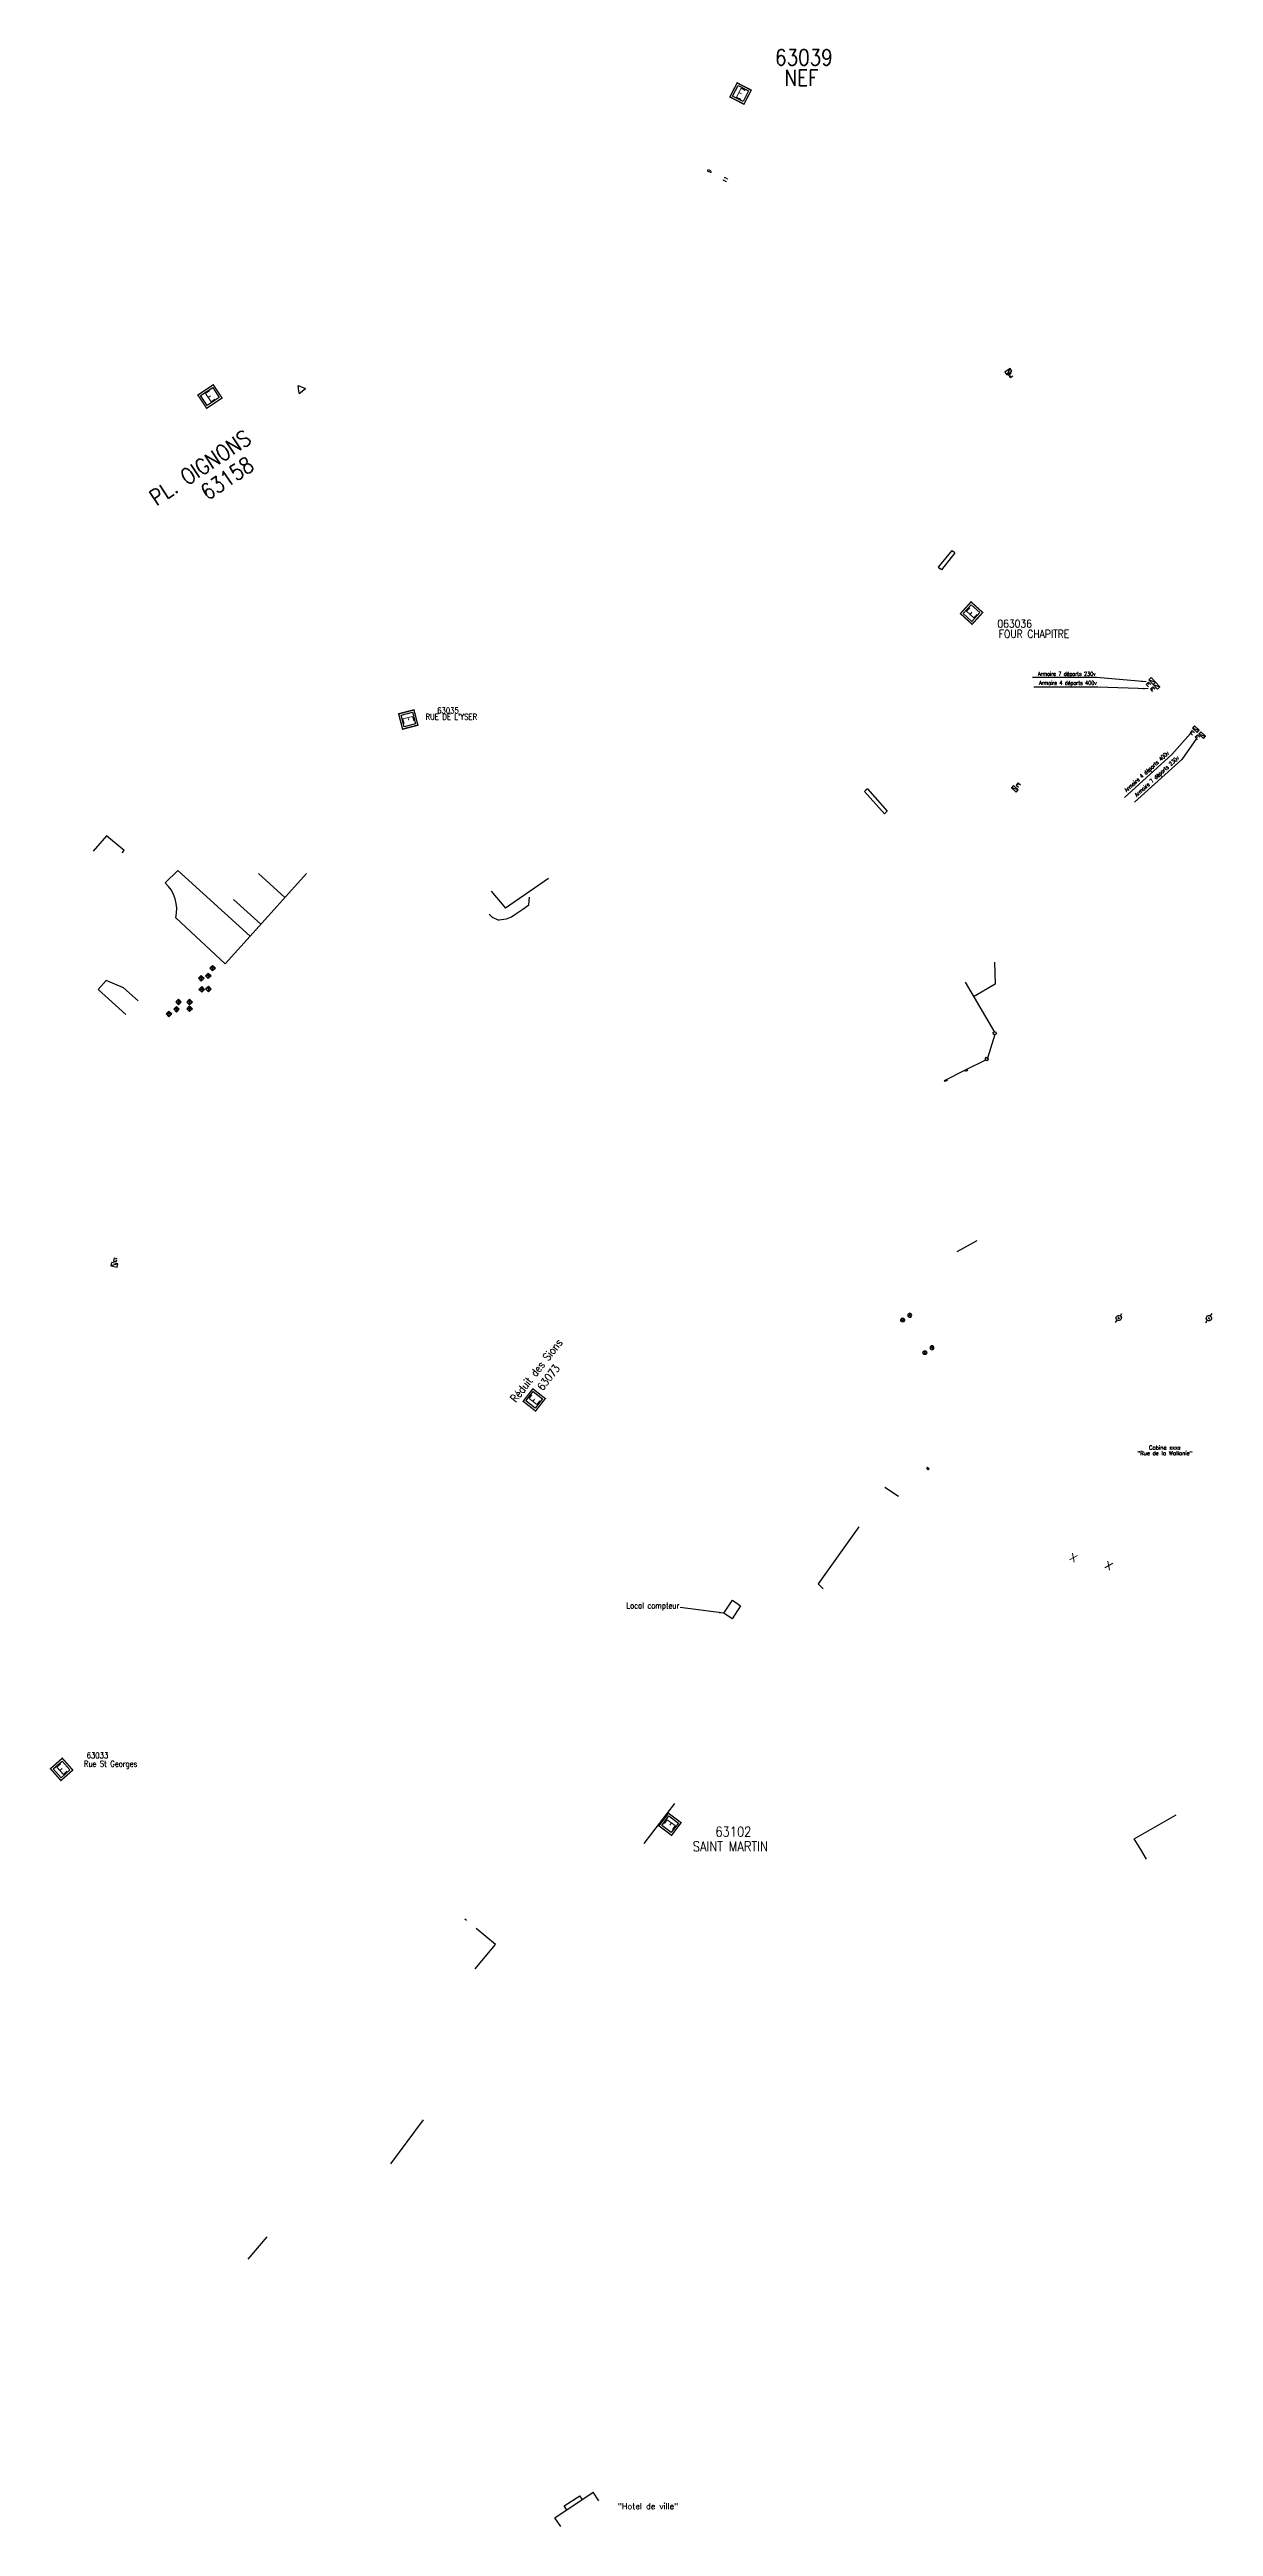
# Model space of a CAD drawing. Header units: millimetres. Extents: x 80014 to 81018, y 144000 to 145000.
# Drawn here: x 80360 to 80655, y 144054 to 144680 of the extents above; entities that cross this region are included whole.
import ezdxf
from ezdxf.enums import TextEntityAlignment as Align

# ---------------------------------------------------------------- set-up
doc = ezdxf.new("R2010")
doc.units = ezdxf.units.MM
doc.linetypes.add('HIDDEN', pattern=[9.525, 6.35, -3.175])
doc.layers.get('0').update_dxf_attribs({"linetype": 'CONTINUOUS'})
for name, color, linetype in [('BB01', 7, 'CONTINUOUS'), ('BB02', 7, 'HIDDEN'), ('BB06', 7, 'CONTINUOUS'), ('BB08', 7, 'CONTINUOUS'), ('BR12', 7, 'CONTINUOUS'), ('BR15', 7, 'CONTINUOUS'), ('M_200', 7, 'CONTINUOUS'), ('W0008', 7, 'CONTINUOUS'), ('W0100', 7, 'CONTINUOUS'), ('W0430', 7, 'CONTINUOUS'), ('W0432', 7, 'CONTINUOUS'), ('W0469', 7, 'CONTINUOUS'), ('W0473', 7, 'CONTINUOUS'), ('W0492', 7, 'CONTINUOUS')]:
    doc.layers.add(name, color=color, linetype=linetype)
doc.styles.add('M_ROMANS', font='ROMANS.shx', dxfattribs={"width": 0.75})
doc.styles.get("Standard").update_dxf_attribs({"font": 'romans.shx', "width": 0.85})
doc.dimstyles.get("Standard").update_dxf_attribs({"dimtxt": 1.5, "dimasz": 1.2, "dimexe": 0.625, "dimexo": 0.625, "dimgap": 0.25, "dimtad": 1, "dimdec": 1, "dimzin": 0, "dimdsep": 46, "dimtxsty": 'Standard', "dimcen": -0.5, "dimadec": 0, "dimazin": 0, "dimtfac": 1, "dimtdec": 1, "dimtmove": 0, "dimatfit": 3, "dimfxl": 0, "dimtolj": 1, "dimtzin": 0, "dimarcsym": 0})

msp = doc.modelspace()

# ---------------------------------------------------------------- texts
at = {"color": 252, "linetype": 'Continuous', "insert": (80519.84, 144285.28), "char_height": 1.5, "attachment_point": 9}
msp.add_mtext('Local compteur', dxfattribs=at)
at = {"layer": 'BB06', "color": 252, "linetype": 'Continuous', "width": 0.85}
for s, p in [('9', (80527.73, 144648.81)), ('11', (80531.6, 144646.29))]:
    msp.add_text(s, height=1, rotation=62.19567, dxfattribs=at).set_placement(p)
at = {"layer": 'BB06', "color": 252, "width": 2}
for p in [(80619.91, 144298.51), (80628.84, 144296.52)]:
    msp.add_text('x', height=2, rotation=245.2801, dxfattribs=at).set_placement(p, align=Align.MIDDLE)
at = {"layer": 'BB08', "color": 252}
for s, height, p in [('Cabine xxxx', 1, (80642.74, 144326.51)), ('"Rue de la Wallonie"', 1, (80642.74, 144325.11)), ('"Hotel de ville"', 1.5, (80511.92, 144058.77))]:
    msp.add_text(s, height=height, dxfattribs=at).set_placement(p, align=Align.MIDDLE)
at = {"layer": 'W0430', "linetype": 'Continuous', "char_height": 1, "attachment_point": 9}
for s, insert in [('\\A1;Armoire 7 départs 230v', (80625.21, 144521.37)), ('\\A1;Armoire 4 départs 400v', (80625.49, 144519.07))]:
    msp.add_mtext(s, dxfattribs=dict(at, insert=insert))
at = {"layer": 'W0430', "linetype": 'Continuous', "char_height": 1, "attachment_point": 9, "rotation": 42.10091}
for s, insert in [('\\A1;Armoire 4 départs 400v', (80644.13, 144501.79)), ('\\A1;Armoire 7 départs 230v', (80646.68, 144500.57))]:
    msp.add_mtext(s, dxfattribs=dict(at, insert=insert))

# ---------------------------------------------------------------- blocks, each defined once
blk = doc.blocks.new('BR1501')
at = {"color": 0, "linetype": 'Continuous'}
blk.add_lwpolyline([(0.3, -0.15), (-0.3, -0.15), (-0.3, 0.15), (0.3, 0.15)], close=True, dxfattribs=at)
for points in [[(-0.1, 0.15), (-0.1, -0.15)], [(0.1, -0.15), (0.1, 0.15)]]:
    blk.add_lwpolyline(points, dxfattribs=at)
blk = doc.blocks.new('M_200_56')
at = {"color": 0, "linetype": 'Continuous', "const_width": 0.35, "flags": 128}
blk.add_lwpolyline([(2, 2), (2, -2), (-2, -2), (-2, 2)], close=True, dxfattribs=at)
at = {"color": 0, "linetype": 'Continuous'}
blk.add_lwpolyline([(-1.5, 1.5), (1.5, 1.5), (1.5, -1.5), (-1.5, -1.5)], close=True, dxfattribs=at)
at = {"color": 0, "linetype": 'Continuous', "width": 0.85}
blk.add_text('E', height=2.5, dxfattribs=at).set_placement((0, 0), align=Align.MIDDLE_CENTER)
for tag, p in [('NUM', (0, 15.06)), ('NOM', (0, 8.65))]:
    blk.add_attdef(tag, text='', height=4, dxfattribs=at).set_placement(p, align=Align.MIDDLE)
at = {"color": 0, "linetype": 'Continuous', "style": 'M_ROMANS', "width": 0.75, "flags": 3}
for tag, p in [('DEF_LEG', (-0.13, -4.99)), ('DEF_COUP', (-0.13, -7.49)), ('DEF_TYPE', (-0.13, -9.99))]:
    blk.add_attdef(tag, text='', height=1.2, dxfattribs=at).set_placement(p, align=Align.MIDDLE)
blk = doc.blocks.new('T473')
for p, q in [((-0.166667, 0.166667), (0.166667, -0.166667)), ((-0.166667, -0.166667), (0.166667, 0.166667)), ((0.500001, 0.500001), (1.000002, 1.000002)), ((-1.000002, -1.000002), (-0.500001, -0.500001))]:
    blk.add_line(p, q)
blk.add_ellipse((0, 0), major_axis=(0.471405, 0.471405), ratio=1, start_param=5.4977871438, end_param=11.780972451)
blk = doc.blocks.new('T469')
at = {"color": 0, "linetype": 'Continuous', "flags": 128}
for points in [[(-0.35, 0.35), (0.35, -0.35)], [(-0.35, -0.35), (0.35, 0.35)]]:
    blk.add_lwpolyline(points, dxfattribs=at)
at = {"color": 0, "linetype": 'Continuous'}
blk.add_circle((0, 0), 0.5, dxfattribs=at)
blk = doc.blocks.new('T432')
at = {"flags": 128}
for points in [[(0.8, 0.8), (-0.8, 0.8)], [(-0.8, 0.8), (-0.8, 0)], [(0.8, 0.8), (-0.8, 0)], [(-0.8, 0), (0.8, 0)], [(-0.4, 2.1), (-0.4, 1.3)], [(-0.4, 1.3), (0.4, 1.3)], [(-0.39, 2.1), (0.41, 2.1)], [(0, 1.7), (0.4, 1.7)], [(0.4, 1.3), (0.4, 1.7)], [(0.8, 0), (0.8, 0.8)]]:
    blk.add_lwpolyline(points, dxfattribs=at)
blk = doc.blocks.new('M_200_59')
at = {"layer": 'M_200', "color": 0, "linetype": 'Continuous', "const_width": 0.35, "flags": 128}
blk.add_lwpolyline([(4, 4), (4, 0), (0, 0), (0, 4)], close=True, dxfattribs=at)
at = {"layer": 'M_200', "color": 0, "linetype": 'Continuous'}
blk.add_lwpolyline([(0.5, 3.5), (3.5, 3.5), (3.5, 0.5), (0.5, 0.5)], close=True, dxfattribs=at)
at = {"layer": 'M_200', "insert": (2, 2), "char_height": 2.5, "width": 4, "attachment_point": 5}
blk.add_mtext('E', dxfattribs=at)
at = {"layer": 'M_200', "color": 0, "linetype": 'Continuous', "width": 0.85}
for tag, p in [('NUM', (2, 17.06)), ('NOM', (2, 10.65))]:
    blk.add_attdef(tag, text='', height=4, dxfattribs=at).set_placement(p, align=Align.MIDDLE)
at = {"layer": 'M_200', "color": 0, "linetype": 'Continuous', "style": 'M_ROMANS', "width": 0.75, "flags": 3}
for tag, p in [('DEF_COUP', (1.87, -5.49)), ('DEF_LEG', (1.87, -2.99)), ('DEF_TYPE', (1.87, -7.99))]:
    blk.add_attdef(tag, text='', height=1.2, dxfattribs=at).set_placement(p, align=Align.MIDDLE)
blk = doc.blocks.new('*U12')
at = {"layer": 'M_200', "color": 0, "linetype": 'Continuous', "const_width": 0.35, "flags": 128}
blk.add_lwpolyline([(4.67, 4.02), (4.67, 0), (0, 0), (0, 4.02)], close=True, dxfattribs=at)
at = {"layer": 'M_200', "color": 0, "linetype": 'Continuous'}
blk.add_lwpolyline([(0.5, 3.52), (4.17, 3.52), (4.17, 0.5), (0.5, 0.5)], close=True, dxfattribs=at)
at = {"layer": 'M_200', "insert": (2.34, 2.01), "char_height": 2.5, "width": 4.6739, "attachment_point": 5}
blk.add_mtext('E', dxfattribs=at)
at = {"layer": 'M_200', "color": 0, "linetype": 'Continuous', "width": 0.85}
for tag, p in [('NUM', (2, 17.06)), ('NOM', (2, 10.65))]:
    blk.add_attdef(tag, text='', height=4, dxfattribs=at).set_placement(p, align=Align.MIDDLE)
at = {"layer": 'M_200', "color": 0, "linetype": 'Continuous', "style": 'M_ROMANS', "width": 0.75, "flags": 3}
for tag, p in [('DEF_COUP', (1.87, -5.49)), ('DEF_LEG', (1.87, -2.99)), ('DEF_TYPE', (1.87, -7.99))]:
    blk.add_attdef(tag, text='', height=1.2, dxfattribs=at).set_placement(p, align=Align.MIDDLE)
blk = doc.blocks.new('BR1201')
at = {"color": 0, "linetype": 'Continuous'}
for p, q in [((-1, -0.58), (0, 1.15)), ((0, 1.15), (1, -0.58)), ((-1, -0.58), (1, -0.58))]:
    blk.add_line(p, q, dxfattribs=at)
blk = doc.blocks.new('T430')
at = {"flags": 128}
for points in [[(0.8, 0.8), (-0.8, 0.8)], [(-0.8, 0.8), (-0.8, 0)], [(0.8, 0.8), (-0.8, 0)], [(-0.8, 0), (0.8, 0)], [(-0.4, 2.1), (0.4, 2.1)], [(-0.4, 2.1), (-0.4, 1.3)], [(-0.4, 1.7), (0, 1.7)], [(-0.4, 1.3), (0.4, 1.3)], [(0.8, 0), (0.8, 0.8)]]:
    blk.add_lwpolyline(points, dxfattribs=at)
blk = doc.blocks.new('*U15')
at = {"flags": 128}
for points in [[(0.8, 0.8), (-0.8, 0.8)], [(-0.8, 0.8), (-0.8, 0)], [(0.8, 0.8), (-0.8, 0)], [(-0.8, 0), (0.8, 0)], [(0.8, 0), (0.8, 0.8)], [(-0.47, -0.31), (0.33, -0.31)], [(-0.47, -0.31), (-0.47, -1.11)], [(-0.47, -0.71), (-0.07, -0.71)], [(-0.47, -1.11), (0.33, -1.11)]]:
    blk.add_lwpolyline(points, dxfattribs=at)
blk = doc.blocks.new('*U18')
at = {"flags": 128}
for points in [[(0.8, 0.8), (-0.8, 0.8)], [(-0.8, 0.8), (-0.8, 0)], [(0.8, 0.8), (-0.8, 0)], [(-0.8, 0), (0.8, 0)], [(0.4, 2.1), (-0.4, 2.1)], [(0.4, 1.3), (-0.4, 1.3)], [(0.4, 1.7), (0, 1.7)], [(0.4, 1.3), (0.4, 2.1)], [(0.8, 0), (0.8, 0.8)]]:
    blk.add_lwpolyline(points, dxfattribs=at)
blk = doc.blocks.new('*U19')
at = {"flags": 128}
for points in [[(0.8, 0.8), (-0.8, 0.8)], [(-0.8, 0.8), (-0.8, 0)], [(0.8, 0.8), (-0.8, 0)], [(-0.8, 0), (0.8, 0)], [(0.93, 1.17), (0.13, 1.18)], [(0.94, 1.97), (0.14, 1.98)], [(0.94, 1.57), (0.54, 1.58)], [(0.8, 0), (0.8, 0.8)], [(0.93, 1.17), (0.94, 1.97)]]:
    blk.add_lwpolyline(points, dxfattribs=at)
blk = doc.blocks.new('T492')
for p, q in [((0, 0), (0, 1)), ((0, 1), (1, 1)), ((1, 1), (1, 0)), ((1, 0), (0, 0))]:
    blk.add_line(p, q)
at = {"flags": 128}
for points in [[(0.85, 0.15), (0.15, 0.85)], [(0.15, 0.15), (0.85, 0.85)]]:
    blk.add_lwpolyline(points, dxfattribs=at)
blk.add_ellipse((0.5, 0.5), major_axis=(-0.354, 0.354), ratio=1, start_param=3.926991, end_param=10.210176)

# ---------------------------------------------------------------- linework, layer by layer
at = {"color": 7}
for p, q in [((80588.79, 144553.43), (80585.4, 144549.17)), ((80589.57, 144552.8), (80586.19, 144548.55)), ((80588.79, 144553.43), (80589.18, 144553.11)), ((80589.57, 144552.8), (80589.18, 144553.11)), ((80585.4, 144549.17), (80585.8, 144548.86)), ((80586.19, 144548.55), (80585.8, 144548.86))]:
    msp.add_line(p, q, dxfattribs=at)
at = {"color": 7, "linetype": 'CONTINUOUS'}
for p, q in [((80566.7, 144492.44), (80567.07, 144492.77)), ((80566.7, 144492.44), (80571.74, 144486.8)), ((80567.44, 144493.11), (80567.07, 144492.77)), ((80567.44, 144493.11), (80572.48, 144487.47)), ((80571.74, 144486.8), (80572.11, 144487.13)), ((80572.48, 144487.47), (80572.11, 144487.13))]:
    msp.add_line(p, q, dxfattribs=at)
at = {"color": 252, "flags": 128}
msp.add_lwpolyline([(80531.09, 144284.61), (80533.27, 144287.88), (80535.31, 144286.46), (80533.18, 144283.22), (80531.09, 144284.61)], dxfattribs=at)
at = {"layer": 'BB01', "color": 252}
for p, q in [((80510.95, 144226.35), (80518.73, 144236.47)), ((80468.18, 144194.64), (80473.28, 144200.8))]:
    msp.add_line(p, q, dxfattribs=at)
at = {"layer": 'BB01', "color": 252, "flags": 128}
for points in [[(80488.35, 144055.82), (80498.03, 144062.27)], [(80490.72, 144058.8), (80494.63, 144061.4)], [(80491.31, 144057.91), (80490.72, 144058.8)], [(80495.23, 144060.51), (80494.63, 144061.4)], [(80499.5, 144060.06), (80498.03, 144062.27)], [(80489.81, 144053.61), (80488.35, 144055.82)]]:
    msp.add_lwpolyline(points, dxfattribs=at)
at = {"layer": 'BB02', "color": 252}
msp.add_line((80473.28, 144200.8), (80465.58, 144207.18), dxfattribs=at)
at = {"layer": 'BB08', "color": 252}
for p in [(80472.19, 144467.22), (80486.74, 144470.44)]:
    msp.add_line(p, (80475.8, 144462.97), dxfattribs=at)
at = {"layer": 'W0008', "color": 252}
for p, q in [((80592.26, 144421.63), (80592.11, 144421.93)), ((80592.78, 144421.89), (80592.26, 144421.63)), ((80592.63, 144422.18), (80592.78, 144421.89)), ((80586.98, 144419.38), (80587.5, 144419.63)), ((80587.13, 144419.08), (80586.98, 144419.38)), ((80587.64, 144419.34), (80587.13, 144419.08)), ((80587.5, 144419.63), (80587.64, 144419.34))]:
    msp.add_line(p, q, dxfattribs=at)
at = {"layer": 'W0008', "color": 252, "flags": 128}
msp.add_lwpolyline([(80471.67, 144461.38), (80472.39, 144460.75, 0.070471), (80472.5, 144460.68), (80473.94, 144460, 0.145875), (80474.23, 144459.96), (80475.99, 144460.21, 0.062678), (80476.11, 144460.24), (80477.32, 144460.74), (80478.21, 144461.35), (80480.2, 144462.71), (80481.76, 144463.77), (80481.93, 144465.69)], format="xyb", dxfattribs=at)
at = {"layer": 'W0008', "color": 252}
for points in [[(80599.66, 144449.28), (80599.76, 144443.74), (80594.34, 144440.52)], [(80592.17, 144444.19), (80599.64, 144431.59)], [(80599.73, 144431.02), (80597.84, 144425.03)], [(80586.98, 144419.38), (80592.11, 144421.93), (80592.63, 144422.18), (80597.47, 144424.58)], [(80590.16, 144376.12), (80595.23, 144378.85)], [(80575.29, 144314.13), (80571.89, 144316.4), (80571.89, 144316.4)], [(80565.25, 144306.46), (80554.97, 144292.04), (80556.29, 144290.79)]]:
    msp.add_lwpolyline(points, dxfattribs=at)
for points in [[(80599.31, 144431.55), (80599.96, 144431.64), (80600.05, 144431.07), (80599.4, 144430.97)], [(80597.61, 144425.23), (80598.1, 144424.79), (80597.72, 144424.36), (80597.23, 144424.79)]]:
    msp.add_lwpolyline(points, close=True, dxfattribs=at)
at = {"layer": 'W0100', "color": 252}
for points in [[(80378.77, 144476.9), (80379.3, 144477.5), (80374.8, 144481.2), (80371.45, 144477.33)], [(80425.51, 144471.71), (80411.2, 144455.89)], [(80420.01, 144465.63), (80413.29, 144471.7)], [(80413.88, 144458.86), (80406.96, 144465.11)], [(80382.87, 144439.47), (80379.15, 144442.81), (80374.75, 144444.64), (80372.72, 144442.35), (80379.7, 144436.08)], [(80638.12, 144222.4), (80636.65, 144224.81), (80634.96, 144227.55), (80645.63, 144233.6)], [(80455.01, 144156.43), (80446.7, 144145.32)]]:
    msp.add_lwpolyline(points, dxfattribs=at)
msp.add_lwpolyline([(80389.73, 144469.36), (80392.92, 144472.42), (80411.2, 144455.89), (80404.86, 144448.87), (80392.41, 144460.47, 0.262731), (80389.73, 144469.36, -0.262731)], format="xyb", dxfattribs=at)
at = {"layer": 'W0100', "color": 252, "flags": 128}
msp.add_lwpolyline([(80410.72, 144121.2), (80415.54, 144126.83)], dxfattribs=at)

# ---------------------------------------------------------------- block references
at = {"layer": 'BR12', "rotation": 37.42150504802797}
msp.add_blockref('BR1201', (80424.08, 144594.19), dxfattribs=at)
at = {"layer": 'BR15', "color": 252, "rotation": 311.2247513415473}
msp.add_blockref('BR1501', (80582.77, 144321.23), dxfattribs=at)
at = {"layer": 'M_200'}
ref = msp.add_blockref('M_200_56', (80535.34, 144668.98), dxfattribs=dict(at, rotation=332.7244846137908))
ref.add_attrib('NUM', '63039', dxfattribs={"layer": '0', "color": 0, "linetype": 'Continuous', "height": 4, "width": 0.85}).set_placement((80551.37, 144678.11), align=Align.MIDDLE)
ref.add_attrib('NOM', 'NEF', dxfattribs={"layer": '0', "color": 0, "linetype": 'Continuous', "height": 4, "width": 0.85}).set_placement((80550.75, 144672.96), align=Align.MIDDLE)
ref = msp.add_blockref('*U12', (80400.2, 144589.38), dxfattribs=dict(at, rotation=33.67159292183088))
ref.add_attrib('NUM', '63158', dxfattribs={"color": 0, "linetype": 'Continuous', "height": 4, "rotation": 33.67159, "width": 0.85}).set_placement((80405.38, 144571.66), align=Align.MIDDLE)
ref.add_attrib('NOM', 'PL. OIGNONS', dxfattribs={"color": 0, "linetype": 'Continuous', "height": 4, "rotation": 33.67159, "width": 0.85}).set_placement((80398.57, 144574.34), align=Align.MIDDLE)
ref = msp.add_blockref('M_200_59', (80593.96, 144534.75), dxfattribs=dict(at, rotation=47.89590199173158))
ref.add_attrib('NUM', '063036', dxfattribs={"color": 0, "linetype": 'Continuous', "height": 2, "width": 0.85}).set_placement((80604.73, 144534.89), align=Align.MIDDLE)
ref.add_attrib('NOM', 'FOUR CHAPITRE', dxfattribs={"color": 0, "linetype": 'Continuous', "height": 2, "width": 0.85}).set_placement((80609.63, 144532.3), align=Align.MIDDLE)
ref = msp.add_blockref('M_200_59', (80448.79, 144512.09), dxfattribs=dict(at, rotation=284.5246268901917))
ref.add_attrib('NUM', '63035', dxfattribs={"color": 0, "linetype": 'Continuous', "height": 1.5, "width": 0.85}).set_placement((80461.29, 144512.95), align=Align.MIDDLE)
ref.add_attrib('NOM', "RUE DE L'YSER", dxfattribs={"color": 0, "linetype": 'Continuous', "height": 1.5, "width": 0.85}).set_placement((80462.12, 144511.35), align=Align.MIDDLE)
ref = msp.add_blockref('M_200_56', (80483.11, 144338.55), dxfattribs=dict(at, rotation=51.91888736017759))
ref.add_attrib('NUM', '63073', dxfattribs={"layer": '0', "color": 0, "linetype": 'Continuous', "height": 2, "rotation": 51.91889, "width": 0.85}).set_placement((80486.74, 144344.24), align=Align.MIDDLE)
ref.add_attrib('NOM', 'Réduit des Sions', dxfattribs={"layer": '0', "color": 0, "linetype": 'Continuous', "height": 2, "rotation": 51.91889, "width": 0.85}).set_placement((80483.61, 144346.03), align=Align.MIDDLE)
ref = msp.add_blockref('M_200_56', (80363.48, 144245.1), dxfattribs=dict(at, rotation=41.45009296984922))
ref.add_attrib('NUM', '63033', dxfattribs={"layer": '0', "color": 0, "linetype": 'Continuous', "height": 1.5, "width": 0.85}).set_placement((80372.55, 144248.65), align=Align.MIDDLE)
ref.add_attrib('NOM', 'Rue St Georges', dxfattribs={"layer": '0', "color": 0, "linetype": 'Continuous', "height": 1.5, "width": 0.85}).set_placement((80375.88, 144246.28), align=Align.MIDDLE)
ref = msp.add_blockref('M_200_56', (80517.49, 144231.22), dxfattribs=dict(at, rotation=233.0375547490355))
ref.add_attrib('NUM', '63102', dxfattribs={"layer": '0', "color": 0, "linetype": 'Continuous', "height": 2.5, "width": 0.85}).set_placement((80533.51, 144229.36), align=Align.MIDDLE)
ref.add_attrib('NOM', 'SAINT MARTIN', dxfattribs={"layer": '0', "color": 0, "linetype": 'Continuous', "height": 2.5, "width": 0.85}).set_placement((80532.77, 144225.63), align=Align.MIDDLE)
at = {"layer": 'W0430'}
for name, p, rotation in [('*U15', (80603.36, 144598.32), 35.34436270225183), ('*U18', (80639.85, 144520.66), 132.2884039468229), ('*U18', (80640.93, 144519.47), 132.2884039468229), ('*U18', (80650.86, 144508.51), 136.3513331075181), ('*U19', (80652.47, 144506.95), 136.3513331075181), ('T430', (80604.48, 144492.86), 316.9043906034698)]:
    msp.add_blockref(name, p, dxfattribs=dict(at, rotation=rotation))
at = {"layer": 'W0432', "rotation": 348.3928902782471}
msp.add_blockref('T432', (80376.75, 144372.33), dxfattribs=at)
at = {"layer": 'W0469'}
for p in [(80576.37, 144358.73), (80581.99, 144350.51)]:
    msp.add_blockref('T469', p, dxfattribs=at)
at = {"layer": 'W0469', "xscale": -1, "rotation": 68.67195810955161}
for p in [(80578.18, 144359.96), (80583.79, 144351.74)]:
    msp.add_blockref('T469', p, dxfattribs=at)
at = {"layer": 'W0473'}
for p, rotation in [((80631.07, 144359.27), 9.662794915655228), ((80653.9, 144359.22), 9.662794915655214)]:
    msp.add_blockref('T473', p, dxfattribs=dict(at, rotation=rotation))
at = {"layer": 'W0492', "rotation": 134.4947593076546}
for p in [(80399.53, 144445.2), (80401.31, 144445.81), (80402.41, 144447.76), (80393.78, 144439.19), (80396.59, 144439.18), (80399.66, 144442.39), (80401.35, 144442.48), (80391.36, 144436.19), (80393.26, 144437.37), (80396.58, 144437.49)]:
    msp.add_blockref('T492', p, dxfattribs=at)

msp.set_redraw_order([(e.dxf.handle, doc.entitydb.next_handle()) for e in msp.query("TEXT MTEXT ATTDEF DIMENSION ARC_DIMENSION")])  # texts and dimensions are drawn at this point

# ---------------------------------------------------------------- leaders
at = {"color": 252, "linetype": 'Continuous', "annotation_type": 0, "has_hookline": 1, "hookline_direction": 1, "text_width": 14.87}
msp.add_leader([(80531.09, 144284.61), (80520.09, 144286.03)], dimstyle='Standard', override={"dimgap": 0.25, "dimtad": 0}, dxfattribs=at)
at = {"layer": 'W0430', "linetype": 'Continuous', "annotation_type": 0, "has_hookline": 1, "hookline_direction": 1, "text_width": 15.87}
for points in [[(80637.99, 144520.22), (80625.4, 144521.25)], [(80638.54, 144518.45), (80625.74, 144518.82)]]:
    msp.add_leader(points, dimstyle='Standard', override={"dimgap": 0.25, "dimtad": 1, "dimfxl": 1.25}, dxfattribs=at)
at = {"layer": 'W0430', "linetype": 'Continuous', "annotation_type": 0, "has_hookline": 1, "hookline_direction": 1, "text_width": 15.87, "horizontal_direction": (0.741965, 0.670438, 0)}
for points in [[(80649.25, 144507.15), (80644.48, 144501.77)], [(80650.79, 144505.81), (80647.04, 144500.55)]]:
    msp.add_leader(points, dimstyle='Standard', override={"dimgap": 0.25, "dimtad": 1, "dimfxl": 1.25}, dxfattribs=at)

doc.saveas('drawing.dxf')
